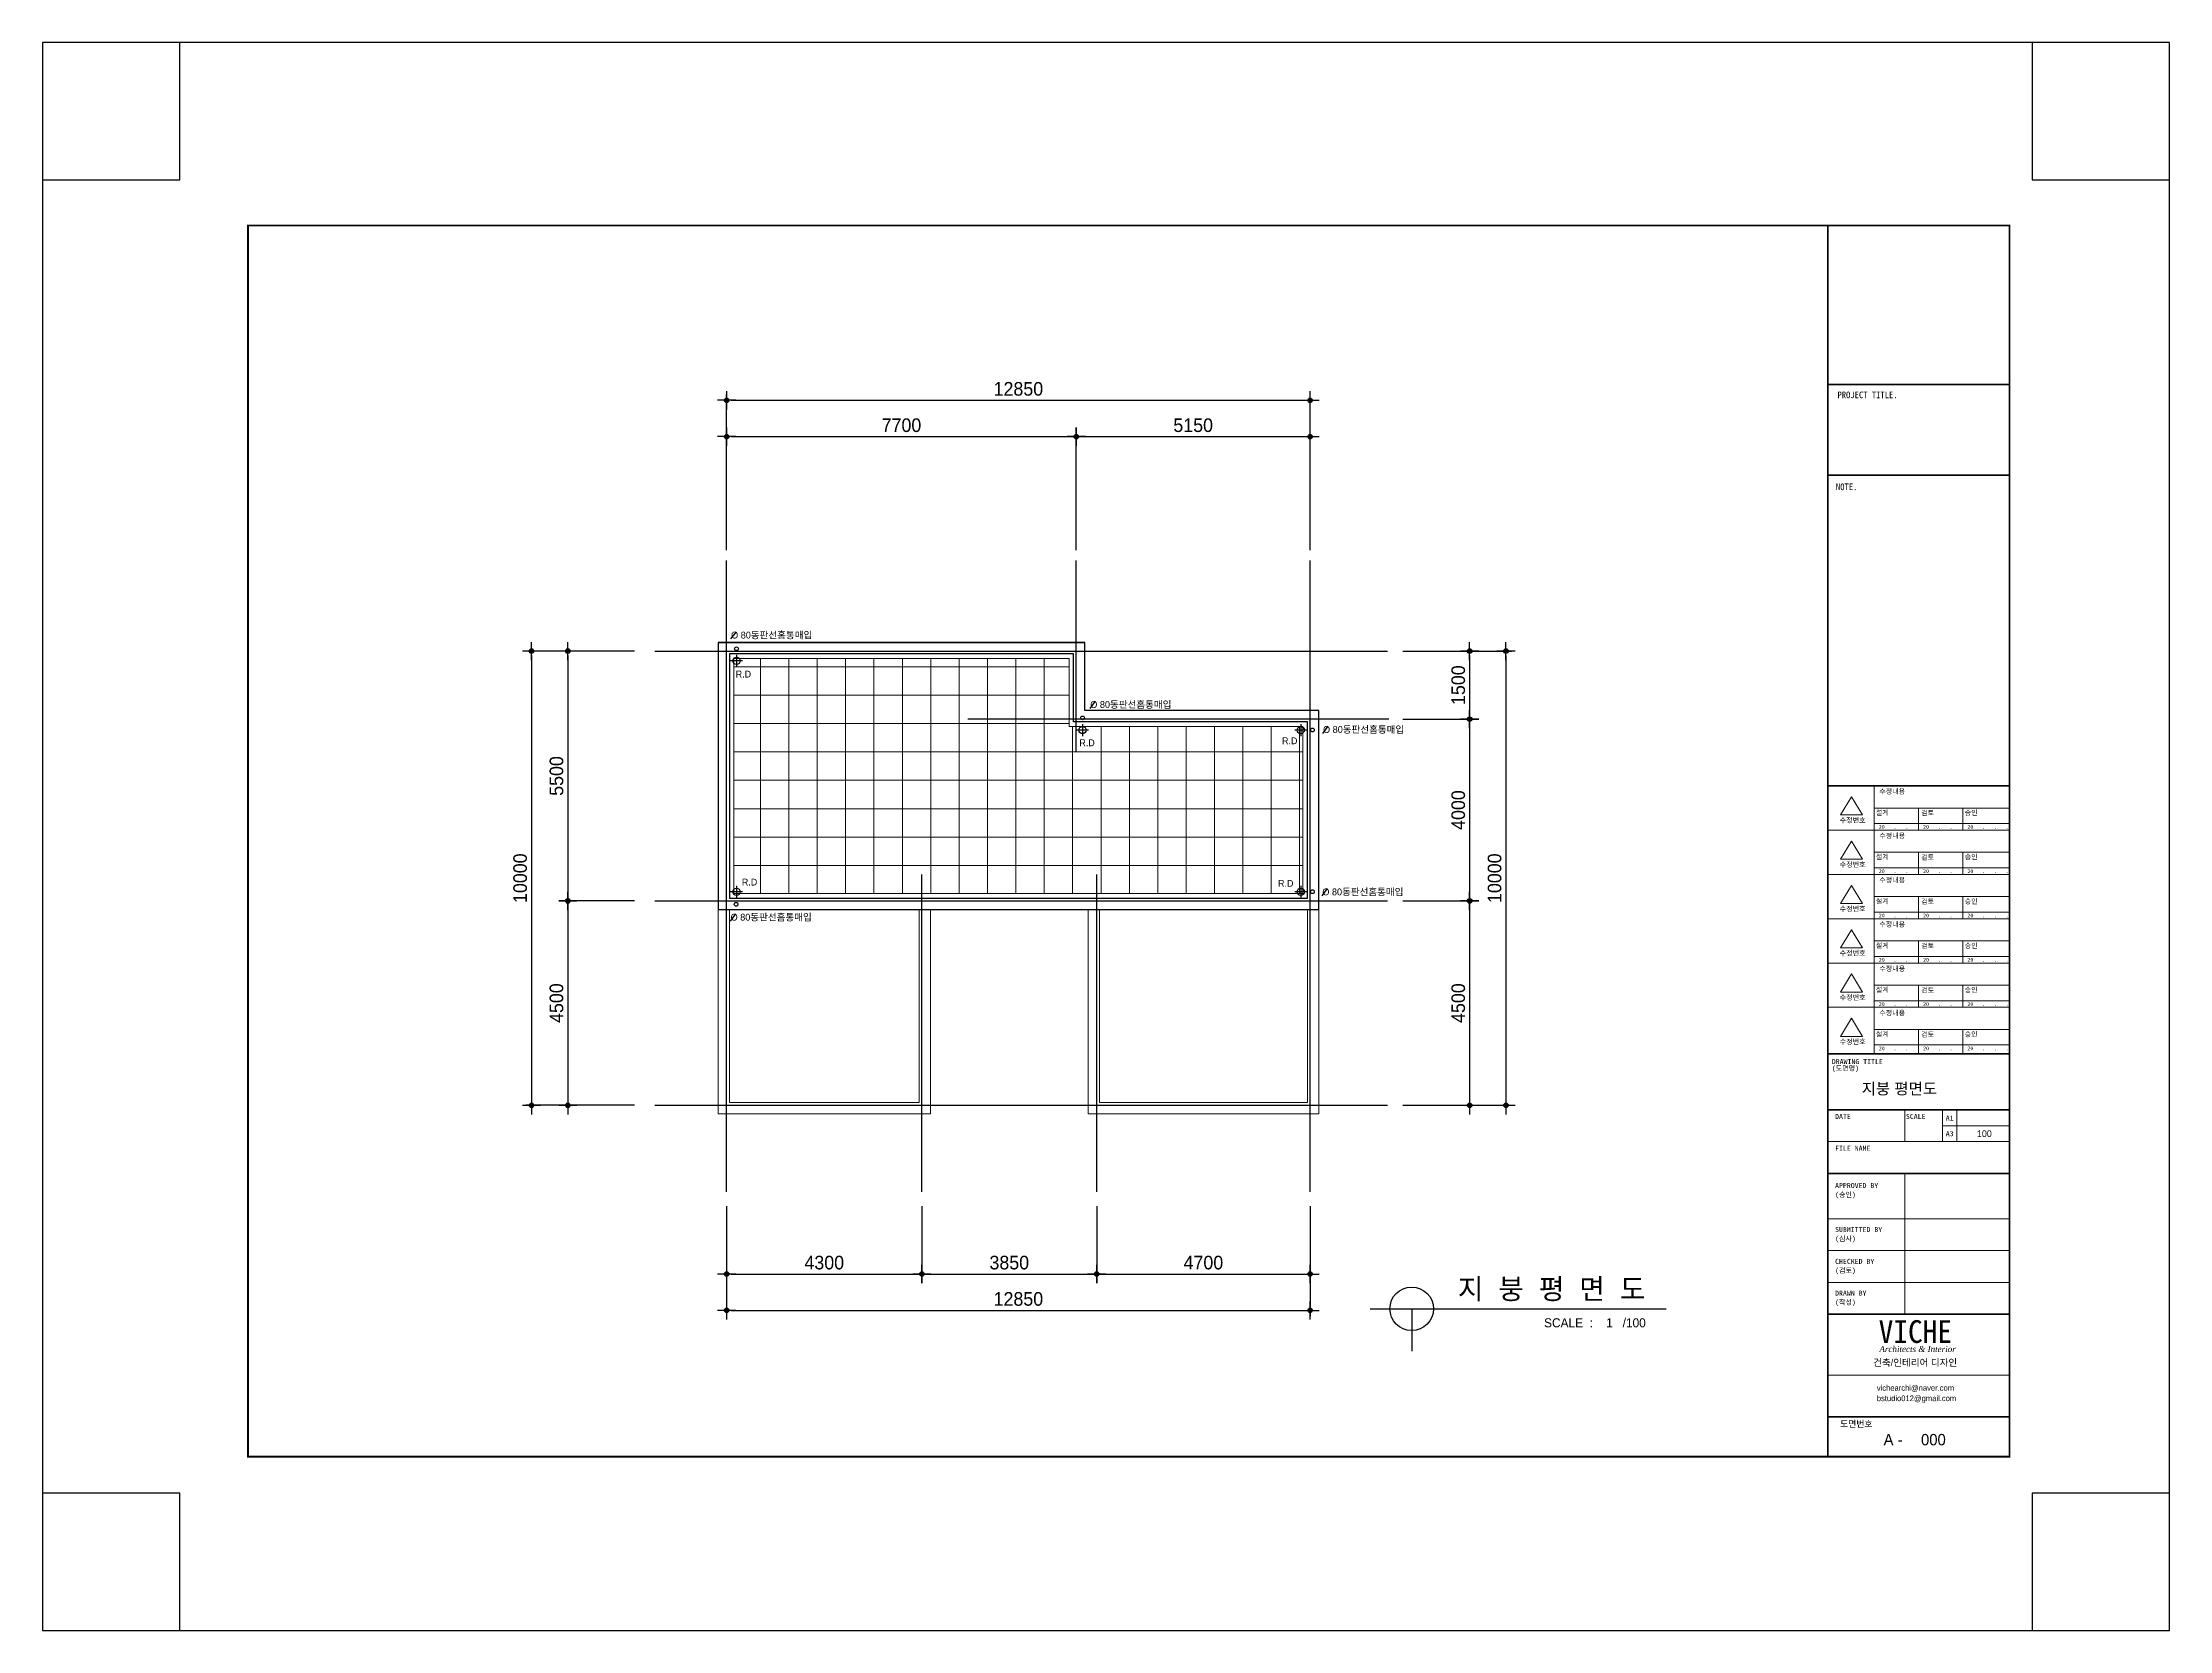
# Model space of a CAD drawing. Header units: millimetres. Extents: x 2237537 to 2823092, y 532110 to 734861.
# Drawn here: x 2448337 to 2495181, y 699904 to 734861 of the extents above; entities that cross this region are included whole.
import ezdxf
from ezdxf.enums import TextEntityAlignment as Align
from ezdxf.lldxf.tags import DXFTag

# ---------------------------------------------------------------- set-up
doc = ezdxf.new("R2010")
doc.units = ezdxf.units.MM
doc.header["$LTSCALE"] = 300
doc.header["$MEASUREMENT"] = 0
doc.layers.get('0').update_dxf_attribs({"lineweight": 0})
for name, color, linetype in [('2', 2, 'Continuous'), ('A-SHT', 9, 'Continuous'), ('BOX-T1', 3, 'Continuous'), ('BOX-T2', 4, 'Continuous'), ('CEN', 1, 'CEN'), ('COL', 2, 'Continuous'), ('DIM', 7, 'Continuous'), ('FORM', 4, 'Continuous'), ('TEX', 3, 'Continuous'), ('WID', 4, 'Continuous'), ('도면층4', 3, 'Continuous')]:
    doc.layers.add(name, color=color, linetype=linetype)
doc.layers.add('HH', color=8, linetype='Continuous', lineweight=9)
doc.layers.add('타이틀글자', color=7, linetype='Continuous', lineweight=13)
doc.styles.add('box3', font='Expo M.ttf')
doc.styles.add('box4', font='GulimChe.ttf')
doc.styles.add('doul2', font='TIMESI.TTF')
doc.styles.add('STYLE1', font='DotumChe.ttf')
doc.styles.add('울릉도', font='Expo M.ttf')
doc.styles.add('주열', font='Dotum.ttf')
doc.styles.add('타이틀', font='H2HDRM.TTF')
doc.styles.add('휴먼세엑스포', font='Dotum.ttf')
tags = doc.linetypes.add('CEN', pattern=[62, 60, -1, 0, -1]).pattern_tags.tags
tags[10:11] = [DXFTag(74, 4), DXFTag(75, 0), DXFTag(340, '0'), DXFTag(46, 1.0), DXFTag(50, 0.0), DXFTag(44, 0.0), DXFTag(45, 0.0)]
tags[8:9] = [DXFTag(74, 4), DXFTag(75, 0), DXFTag(340, '0'), DXFTag(46, 1.0), DXFTag(50, 0.0), DXFTag(44, 0.0), DXFTag(45, 0.0)]
tags[6:7] = [DXFTag(74, 4), DXFTag(75, 0), DXFTag(340, '0'), DXFTag(46, 1.0), DXFTag(50, 0.0), DXFTag(44, 0.0), DXFTag(45, 0.0)]
tags[4:5] = [DXFTag(74, 4), DXFTag(75, 0), DXFTag(340, '0'), DXFTag(46, 1.0), DXFTag(50, 0.0), DXFTag(44, 0.0), DXFTag(45, 0.0)]
doc.dimstyles.new('CPDIM1', dxfattribs={"dimtxt": 3, "dimasz": 1, "dimexe": 1.25, "dimexo": 1, "dimgap": 1, "dimtad": 1, "dimdec": 0, "dimzin": 1, "dimdsep": 46, "dimtxsty": '휴먼세엑스포', "dimblk1": 'Z_DOT', "dimblk2": 'Z_DOT', "dimsah": 1, "dimcen": 2.5, "dimadec": 0, "dimazin": 0, "dimtfac": 1, "dimtdec": 0, "dimtix": 1, "dimtmove": 2, "dimatfit": 3, "dimldrblk": 'Z_DOT', "dimfxl": 1, "dimtolj": 1, "dimtzin": 1, "dimarcsym": 0})

# ---------------------------------------------------------------- blocks, each defined once
blk = doc.blocks.new('Z_DOT')
at = {"layer": 'DIM', "color": 7}
for p, q in [((-2, 0), (2, 0)), ((0, -2), (0, 2))]:
    blk.add_line(p, q, dxfattribs=at)
for radius in [0.5, 0.25]:
    blk.add_circle((0, 0), radius, dxfattribs=at)
blk = doc.blocks.new('*D23')
at = {"layer": 'DEFPOINTS', "color": 0}
for p in [(2471104, 726185), (2463404, 723585), (2471104, 723585)]:
    blk.add_point(p, dxfattribs=at)
at = {"layer": 'DIM', "color": 0, "lineweight": -2}
for p, q in [((2463404, 723685), (2463404, 726310)), ((2463504, 726185), (2471004, 726185)), ((2471104, 723685), (2471104, 726310))]:
    blk.add_line(p, q, dxfattribs=at)
at = {"layer": 'DIM', "color": 0, "lineweight": -2, "xscale": 100, "yscale": 100, "zscale": 100, "rotation": 180}
blk.add_blockref('Z_DOT', (2463404, 726185), dxfattribs=at)
at = {"layer": 'DIM', "color": 0, "lineweight": -2, "xscale": 100, "yscale": 100, "zscale": 100}
blk.add_blockref('Z_DOT', (2471104, 726185), dxfattribs=at)
at = {"layer": 'DIM', "color": 0, "insert": (2467254, 726435), "char_height": 300, "attachment_point": 5, "style": '휴먼세엑스포'}
blk.add_mtext('\\A1;7700', dxfattribs=at)
blk = doc.blocks.new('*D24')
at = {"layer": 'DEFPOINTS', "color": 0}
for p in [(2476254, 726985), (2463404, 723585), (2476254, 723585)]:
    blk.add_point(p, dxfattribs=at)
at = {"layer": 'DIM', "color": 0, "lineweight": -2}
for p, q in [((2463404, 723685), (2463404, 727110)), ((2476254, 723685), (2476254, 727110)), ((2463504, 726985), (2476154, 726985))]:
    blk.add_line(p, q, dxfattribs=at)
at = {"layer": 'DIM', "color": 0, "lineweight": -2, "xscale": 100, "yscale": 100, "zscale": 100, "rotation": 180}
blk.add_blockref('Z_DOT', (2463404, 726985), dxfattribs=at)
at = {"layer": 'DIM', "color": 0, "lineweight": -2, "xscale": 100, "yscale": 100, "zscale": 100}
blk.add_blockref('Z_DOT', (2476254, 726985), dxfattribs=at)
at = {"layer": 'DIM', "color": 0, "insert": (2469829, 727235), "char_height": 300, "attachment_point": 5, "style": '휴먼세엑스포'}
blk.add_mtext('\\A1;12850', dxfattribs=at)
blk = doc.blocks.new('*D25')
at = {"layer": 'DEFPOINTS', "color": 0}
for p in [(2461478, 721464), (2459107, 711464), (2461478, 711464)]:
    blk.add_point(p, dxfattribs=at)
at = {"layer": 'DIM', "color": 0, "lineweight": -2}
for p, q in [((2461378, 721464), (2458982, 721464)), ((2459107, 721364), (2459107, 711564)), ((2461378, 711464), (2458982, 711464))]:
    blk.add_line(p, q, dxfattribs=at)
at = {"layer": 'DIM', "color": 0, "lineweight": -2, "xscale": 100, "yscale": 100, "zscale": 100}
for p, rotation in [((2459107, 721464), 90), ((2459107, 711464), 270)]:
    blk.add_blockref('Z_DOT', p, dxfattribs=dict(at, rotation=rotation))
at = {"layer": 'DIM', "color": 0, "insert": (2458857, 716464), "char_height": 300, "attachment_point": 5, "rotation": 90, "style": '휴먼세엑스포'}
blk.add_mtext('\\A1;10000', dxfattribs=at)
blk = doc.blocks.new('*D26')
at = {"layer": 'DEFPOINTS', "color": 0}
for p in [(2461478, 721464), (2459907, 715964), (2461478, 715964)]:
    blk.add_point(p, dxfattribs=at)
at = {"layer": 'DIM', "color": 0, "lineweight": -2}
for p, q in [((2461378, 721464), (2459782, 721464)), ((2459907, 721364), (2459907, 716064)), ((2461378, 715964), (2459782, 715964))]:
    blk.add_line(p, q, dxfattribs=at)
at = {"layer": 'DIM', "color": 0, "lineweight": -2, "xscale": 100, "yscale": 100, "zscale": 100}
for p, rotation in [((2459907, 721464), 90), ((2459907, 715964), 270)]:
    blk.add_blockref('Z_DOT', p, dxfattribs=dict(at, rotation=rotation))
at = {"layer": 'DIM', "color": 0, "insert": (2459657, 718714), "char_height": 300, "attachment_point": 5, "rotation": 90, "style": '휴먼세엑스포'}
blk.add_mtext('\\A1;5500', dxfattribs=at)
blk = doc.blocks.new('*D27')
at = {"layer": 'DEFPOINTS', "color": 0}
for p in [(2476254, 726185), (2471104, 723585), (2476254, 723585)]:
    blk.add_point(p, dxfattribs=at)
at = {"layer": 'DIM', "color": 0, "lineweight": -2}
for p, q in [((2471104, 723685), (2471104, 726310)), ((2471204, 726185), (2476154, 726185)), ((2476254, 723685), (2476254, 726310))]:
    blk.add_line(p, q, dxfattribs=at)
at = {"layer": 'DIM', "color": 0, "lineweight": -2, "xscale": 100, "yscale": 100, "zscale": 100, "rotation": 180}
blk.add_blockref('Z_DOT', (2471104, 726185), dxfattribs=at)
at = {"layer": 'DIM', "color": 0, "lineweight": -2, "xscale": 100, "yscale": 100, "zscale": 100}
blk.add_blockref('Z_DOT', (2476254, 726185), dxfattribs=at)
at = {"layer": 'DIM', "color": 0, "insert": (2473679, 726435), "char_height": 300, "attachment_point": 5, "style": '휴먼세엑스포'}
blk.add_mtext('\\A1;5150', dxfattribs=at)
blk = doc.blocks.new('*D28')
at = {"layer": 'DEFPOINTS', "color": 0}
for p in [(2461478, 715964), (2459907, 711464), (2461478, 711464)]:
    blk.add_point(p, dxfattribs=at)
at = {"layer": 'DIM', "color": 0, "lineweight": -2}
for p, q in [((2461378, 715964), (2459782, 715964)), ((2459907, 715864), (2459907, 711564)), ((2461378, 711464), (2459782, 711464))]:
    blk.add_line(p, q, dxfattribs=at)
at = {"layer": 'DIM', "color": 0, "lineweight": -2, "xscale": 100, "yscale": 100, "zscale": 100}
for p, rotation in [((2459907, 715964), 90), ((2459907, 711464), 270)]:
    blk.add_blockref('Z_DOT', p, dxfattribs=dict(at, rotation=rotation))
at = {"layer": 'DIM', "color": 0, "insert": (2459657, 713714), "char_height": 300, "attachment_point": 5, "rotation": 90, "style": '휴먼세엑스포'}
blk.add_mtext('\\A1;4500', dxfattribs=at)
blk = doc.blocks.new('*D29')
at = {"layer": 'DEFPOINTS', "color": 0}
for p in [(2478197, 721464), (2478197, 711464), (2480568, 711464)]:
    blk.add_point(p, dxfattribs=at)
at = {"layer": 'DIM', "color": 0, "lineweight": -2}
for p, q in [((2478297, 721464), (2480693, 721464)), ((2480568, 721364), (2480568, 711564)), ((2478297, 711464), (2480693, 711464))]:
    blk.add_line(p, q, dxfattribs=at)
at = {"layer": 'DIM', "color": 0, "lineweight": -2, "xscale": 100, "yscale": 100, "zscale": 100}
for p, rotation in [((2480568, 721464), 90), ((2480568, 711464), 270)]:
    blk.add_blockref('Z_DOT', p, dxfattribs=dict(at, rotation=rotation))
at = {"layer": 'DIM', "color": 0, "insert": (2480318, 716464), "char_height": 300, "attachment_point": 5, "rotation": 90, "style": '휴먼세엑스포'}
blk.add_mtext('\\A1;10000', dxfattribs=at)
blk = doc.blocks.new('*D30')
at = {"layer": 'DEFPOINTS', "color": 0}
for p in [(2478197, 719964), (2478197, 715964), (2479768, 715964)]:
    blk.add_point(p, dxfattribs=at)
at = {"layer": 'DIM', "color": 0, "lineweight": -2}
for p, q in [((2478297, 719964), (2479893, 719964)), ((2479768, 719864), (2479768, 716064)), ((2478297, 715964), (2479893, 715964))]:
    blk.add_line(p, q, dxfattribs=at)
at = {"layer": 'DIM', "color": 0, "lineweight": -2, "xscale": 100, "yscale": 100, "zscale": 100}
for p, rotation in [((2479768, 719964), 90), ((2479768, 715964), 270)]:
    blk.add_blockref('Z_DOT', p, dxfattribs=dict(at, rotation=rotation))
at = {"layer": 'DIM', "color": 0, "insert": (2479518, 717964), "char_height": 300, "attachment_point": 5, "rotation": 90, "style": '휴먼세엑스포'}
blk.add_mtext('\\A1;4000', dxfattribs=at)
blk = doc.blocks.new('*D31')
at = {"layer": 'DEFPOINTS', "color": 0}
for p in [(2478197, 715964), (2478197, 711464), (2479768, 711464)]:
    blk.add_point(p, dxfattribs=at)
at = {"layer": 'DIM', "color": 0, "lineweight": -2}
for p, q in [((2478297, 715964), (2479893, 715964)), ((2479768, 715864), (2479768, 711564)), ((2478297, 711464), (2479893, 711464))]:
    blk.add_line(p, q, dxfattribs=at)
at = {"layer": 'DIM', "color": 0, "lineweight": -2, "xscale": 100, "yscale": 100, "zscale": 100}
for p, rotation in [((2479768, 715964), 90), ((2479768, 711464), 270)]:
    blk.add_blockref('Z_DOT', p, dxfattribs=dict(at, rotation=rotation))
at = {"layer": 'DIM', "color": 0, "insert": (2479518, 713714), "char_height": 300, "attachment_point": 5, "rotation": 90, "style": '휴먼세엑스포'}
blk.add_mtext('\\A1;4500', dxfattribs=at)
blk = doc.blocks.new('*D32')
at = {"layer": 'DEFPOINTS', "color": 0}
for p in [(2463404, 709344), (2467704, 709344), (2467704, 707750)]:
    blk.add_point(p, dxfattribs=at)
at = {"layer": 'DIM', "color": 0, "lineweight": -2}
for p, q in [((2463404, 709244), (2463404, 707625)), ((2467704, 709244), (2467704, 707625)), ((2463504, 707750), (2467604, 707750))]:
    blk.add_line(p, q, dxfattribs=at)
at = {"layer": 'DIM', "color": 0, "lineweight": -2, "xscale": 100, "yscale": 100, "zscale": 100, "rotation": 180}
blk.add_blockref('Z_DOT', (2463404, 707750), dxfattribs=at)
at = {"layer": 'DIM', "color": 0, "lineweight": -2, "xscale": 100, "yscale": 100, "zscale": 100}
blk.add_blockref('Z_DOT', (2467704, 707750), dxfattribs=at)
at = {"layer": 'DIM', "color": 0, "insert": (2465554, 708000), "char_height": 300, "attachment_point": 5, "style": '휴먼세엑스포'}
blk.add_mtext('\\A1;4300', dxfattribs=at)
blk = doc.blocks.new('*D33')
at = {"layer": 'DEFPOINTS', "color": 0}
for p in [(2467704, 709344), (2471554, 709344), (2471554, 707750)]:
    blk.add_point(p, dxfattribs=at)
at = {"layer": 'DIM', "color": 0, "lineweight": -2}
for p, q in [((2467704, 709244), (2467704, 707625)), ((2471554, 709244), (2471554, 707625)), ((2467804, 707750), (2471454, 707750))]:
    blk.add_line(p, q, dxfattribs=at)
at = {"layer": 'DIM', "color": 0, "lineweight": -2, "xscale": 100, "yscale": 100, "zscale": 100, "rotation": 180}
blk.add_blockref('Z_DOT', (2467704, 707750), dxfattribs=at)
at = {"layer": 'DIM', "color": 0, "lineweight": -2, "xscale": 100, "yscale": 100, "zscale": 100}
blk.add_blockref('Z_DOT', (2471554, 707750), dxfattribs=at)
at = {"layer": 'DIM', "color": 0, "insert": (2469629, 708000), "char_height": 300, "attachment_point": 5, "style": '휴먼세엑스포'}
blk.add_mtext('\\A1;3850', dxfattribs=at)
blk = doc.blocks.new('*D34')
at = {"layer": 'DEFPOINTS', "color": 0}
for p in [(2463404, 709344), (2476254, 709344), (2476254, 706950)]:
    blk.add_point(p, dxfattribs=at)
at = {"layer": 'DIM', "color": 0, "lineweight": -2}
for p, q in [((2463404, 709244), (2463404, 706825)), ((2476254, 709244), (2476254, 706825)), ((2463504, 706950), (2476154, 706950))]:
    blk.add_line(p, q, dxfattribs=at)
at = {"layer": 'DIM', "color": 0, "lineweight": -2, "xscale": 100, "yscale": 100, "zscale": 100, "rotation": 180}
blk.add_blockref('Z_DOT', (2463404, 706950), dxfattribs=at)
at = {"layer": 'DIM', "color": 0, "lineweight": -2, "xscale": 100, "yscale": 100, "zscale": 100}
blk.add_blockref('Z_DOT', (2476254, 706950), dxfattribs=at)
at = {"layer": 'DIM', "color": 0, "insert": (2469829, 707200), "char_height": 300, "attachment_point": 5, "style": '휴먼세엑스포'}
blk.add_mtext('\\A1;12850', dxfattribs=at)
blk = doc.blocks.new('*D35')
at = {"layer": 'DEFPOINTS', "color": 0}
for p in [(2471554, 709344), (2476254, 709344), (2476254, 707750)]:
    blk.add_point(p, dxfattribs=at)
at = {"layer": 'DIM', "color": 0, "lineweight": -2}
for p, q in [((2471554, 709244), (2471554, 707625)), ((2476254, 709244), (2476254, 707625)), ((2471654, 707750), (2476154, 707750))]:
    blk.add_line(p, q, dxfattribs=at)
at = {"layer": 'DIM', "color": 0, "lineweight": -2, "xscale": 100, "yscale": 100, "zscale": 100, "rotation": 180}
blk.add_blockref('Z_DOT', (2471554, 707750), dxfattribs=at)
at = {"layer": 'DIM', "color": 0, "lineweight": -2, "xscale": 100, "yscale": 100, "zscale": 100}
blk.add_blockref('Z_DOT', (2476254, 707750), dxfattribs=at)
at = {"layer": 'DIM', "color": 0, "insert": (2473904, 708000), "char_height": 300, "attachment_point": 5, "style": '휴먼세엑스포'}
blk.add_mtext('\\A1;4700', dxfattribs=at)
blk = doc.blocks.new('*D15')
at = {"layer": 'DEFPOINTS', "color": 0}
for p in [(2478197, 721464), (2478197, 719964), (2479768, 719964)]:
    blk.add_point(p, dxfattribs=at)
at = {"layer": 'DIM', "color": 0, "lineweight": -2}
for p, q in [((2478297, 721464), (2479893, 721464)), ((2479768, 721364), (2479768, 720064)), ((2478297, 719964), (2479893, 719964))]:
    blk.add_line(p, q, dxfattribs=at)
at = {"layer": 'DIM', "color": 0, "lineweight": -2, "xscale": 100, "yscale": 100, "zscale": 100}
for p, rotation in [((2479768, 721464), 90), ((2479768, 719964), 270)]:
    blk.add_blockref('Z_DOT', p, dxfattribs=dict(at, rotation=rotation))
at = {"layer": 'DIM', "color": 0, "insert": (2479518, 720714), "char_height": 300, "attachment_point": 5, "rotation": 90, "style": '휴먼세엑스포'}
blk.add_mtext('\\A1;1500', dxfattribs=at)
blk = doc.blocks.new('FORM')
for p, q in [((156736, 34982), (156736, 34282)), ((157563, 34982), (157563, 34282)), ((157883, 34982), (157883, 34282)), ((155038, 34282), (159038, 34282)), ((157563, 34632), (159038, 34632)), ((156736, 33582), (156736, 30482)), ((155038, 32582), (159038, 32582)), ((155038, 31882), (159038, 31882)), ((155038, 31182), (159038, 31182))]:
    blk.add_line(p, q)
for points in [[(155561, 41874), (155320, 41473), (155801, 41473), (155561, 41874)], [(156063, 42115), (156063, 41140)], [(156063, 41627), (159038, 41627)], [(156063, 41286), (159038, 41286)], [(157039, 41627), (157039, 41140)], [(158014, 41627), (158014, 41140)], [(155038, 41140), (159038, 41140)], [(155038, 41140), (159038, 41140)], [(155561, 40899), (155320, 40497), (155801, 40497), (155561, 40899)], [(156063, 41140), (156063, 40164)], [(156063, 40652), (159038, 40652)], [(156063, 40311), (159038, 40311)], [(157039, 40652), (157039, 40164)], [(158014, 40652), (158014, 40164)], [(155038, 40164), (159038, 40164)], [(155038, 40164), (159038, 40164)], [(155561, 39924), (155320, 39522), (155801, 39522), (155561, 39924)], [(156063, 40164), (156063, 39189)], [(156063, 39677), (159038, 39677)], [(157039, 39677), (157039, 39189)], [(158014, 39677), (158014, 39189)], [(155038, 39189), (159038, 39189)], [(155038, 39189), (159038, 39189)], [(155561, 38948), (155320, 38547), (155801, 38547), (155561, 38948)], [(156063, 39335), (159038, 39335)], [(156063, 39189), (156063, 38214)], [(156063, 38702), (159038, 38702)], [(157039, 38702), (157039, 38214)], [(158014, 38702), (158014, 38214)], [(155038, 38214), (159038, 38214)], [(155038, 38214), (159038, 38214)], [(155561, 37973), (155320, 37571), (155801, 37571), (155561, 37973)], [(156063, 38360), (159038, 38360)], [(156063, 38214), (156063, 37239)], [(156063, 37726), (159038, 37726)], [(157039, 37726), (157039, 37239)], [(158014, 37726), (158014, 37239)], [(155038, 37239), (159038, 37239)], [(155038, 37239), (159038, 37239)], [(156063, 37385), (159038, 37385)], [(156063, 37239), (156063, 36213)], [(155561, 36998), (155320, 36596), (155801, 36596), (155561, 36998)], [(156063, 36751), (159038, 36751)], [(157039, 36751), (157039, 36213)], [(158014, 36751), (158014, 36213)], [(156063, 36410), (159038, 36410)], [(155038, 29140), (159038, 29140)]]:
    blk.add_lwpolyline(points)
at = {"layer": 'A-SHT'}
blk.add_lwpolyline([(157038, 42115), (159038, 42115)], dxfattribs=at)
at = {"layer": 'FORM', "flags": 128}
blk.add_lwpolyline([(162564, 26543), (159542, 26543), (159542, 23521), (162564, 23521), (162564, 58478), (159542, 58478), (159542, 55456), (162564, 55456), (162564, 58478), (115719, 58478), (115719, 55456), (118742, 55456), (118742, 58478), (115719, 58478), (115719, 23521), (118742, 23521), (118742, 26543), (115719, 26543), (115719, 23521), (162564, 23521)], dxfattribs=at)
at = {"layer": 'FORM', "const_width": 37.8}
blk.add_lwpolyline([(120245, 27347), (120245, 54452), (159038, 54452), (159038, 27347)], close=True, dxfattribs=at)
at = {"layer": 'FORM'}
for points, const_width in [([(159038, 50952), (155038, 50952)], 37.5), ([(159038, 48952), (155038, 48952)], 37.5), ([(155038, 42115), (159038, 42115)], 37.5), ([(155038, 36213), (159038, 36213)], 37.5), ([(155038, 34982), (159038, 34982)], 37.5), ([(155038, 33582), (159038, 33582)], 37.1), ([(155038, 30482), (159038, 30482)], 37.1), ([(155038, 28225), (159038, 28225)], 37.5)]:
    blk.add_lwpolyline(points, dxfattribs=dict(at, const_width=const_width))
at = {"layer": 'BOX-T2', "style": 'box4'}
for s, height, p in [('PROJECT TITLE.', 146.29, (155914, 50649)), ('NOTE.', 146.3, (155454, 48625))]:
    blk.add_text(s, height=height, dxfattribs=at).set_placement(p, align=Align.CENTER)
for s, height, p in [('수정내용', 110.6, (156172, 41937)), ('수정번호', 110.6, (155301, 41303)), ('설계', 110.6, (156098, 41472)), ('20   .   .   .', 82.9, (156163, 41171)), ('검토', 110.6, (157097, 41464)), ('20   .   .   .', 82.9, (157138, 41171)), ('승인', 110.6, (158054, 41468)), ('20   .   .   .', 82.9, (158114, 41171)), ('수정내용', 110.6, (156172, 40962)), ('수정번호', 110.6, (155301, 40328)), ('설계', 110.6, (156098, 40496)), ('검토', 110.6, (157097, 40488)), ('승인', 110.6, (158054, 40493)), ('20   .   .   .', 82.9, (156163, 40195)), ('수정내용', 110.6, (156172, 39986)), ('20   .   .   .', 82.9, (157138, 40195)), ('20   .   .   .', 82.9, (158114, 40195)), ('수정번호', 110.6, (155301, 39353)), ('설계', 110.6, (156098, 39521)), ('검토', 110.6, (157097, 39513)), ('승인', 110.6, (158054, 39518)), ('20   .   .   .', 82.9, (156163, 39220)), ('수정내용', 110.6, (156172, 39011)), ('20   .   .   .', 82.9, (157138, 39220)), ('20   .   .   .', 82.9, (158114, 39220)), ('수정번호', 110.6, (155301, 38377)), ('설계', 110.6, (156098, 38546)), ('검토', 110.6, (157097, 38538)), ('승인', 110.6, (158054, 38542)), ('20   .   .   .', 82.9, (156163, 38245)), ('수정내용', 110.6, (156172, 38036)), ('20   .   .   .', 82.9, (157138, 38245)), ('20   .   .   .', 82.9, (158114, 38245)), ('수정번호', 110.6, (155301, 37402)), ('설계', 110.6, (156098, 37571)), ('검토', 110.6, (157097, 37563)), ('승인', 110.6, (158054, 37567)), ('20   .   .   .', 82.9, (156163, 37270)), ('수정내용', 110.6, (156172, 37061)), ('20   .   .   .', 82.9, (157138, 37270)), ('20   .   .   .', 82.9, (158114, 37270)), ('수정번호', 110.6, (155301, 36427)), ('설계', 110.6, (156098, 36595)), ('검토', 110.6, (157097, 36587)), ('승인', 110.6, (158054, 36592)), ('DRAWING TITLE', 110.59, (155127, 35989)), ('20   .   .   .', 82.9, (156163, 36294)), ('20   .   .   .', 82.9, (157138, 36294)), ('20   .   .   .', 82.9, (158114, 36294)), ('(도면명)', 110.6, (155127, 35843)), ('DATE', 110.6, (155199, 34781)), ('SCALE', 110.6, (156759, 34781)), ('A1', 110.6, (157637, 34746)), ('A3', 110.6, (157637, 34402)), ('FILE NAME', 110.6, (155199, 34081)), ('APPROVED BY', 110.59, (155199, 33260)), ('(승인)', 110.6, (155199, 33060)), ('SUBMITTED BY', 110.59, (155199, 32291)), ('(심사)', 110.6, (155199, 32091)), ('CHECKED BY', 110.6, (155199, 31591)), ('(검토)', 110.6, (155199, 31391)), ('DRAWN BY', 110.6, (155199, 30891)), ('(작성)', 110.6, (155199, 30691)), ('도면번호', 138.3, (155310, 28000))]:
    blk.add_text(s, height=height, dxfattribs=at).set_placement(p)

msp = doc.modelspace()

# ---------------------------------------------------------------- hatches: boundary and pattern name
at = {"layer": 'HH'}
h = msp.add_hatch(dxfattribs=at)
h.set_pattern_fill('NET', color=5, scale=5000, style=0)
h.set_pattern_definition([(0, (-82101.24, -425756.6), (0, 625), []), (90, (-82101.24, -425756.6), (-625, 4e-14), [])])
h.paths.add_polyline_path([(2476094.1, 716124.4), (2476094.1, 719804.4), (2470944.1, 719804.4), (2470944.1, 721304.4), (2463564.1, 721304.4), (2463564.1, 716124.4)])

# ---------------------------------------------------------------- linework, layer by layer
at = {"layer": '2'}
for p, q in [((2463498.8, 721730.9), (2463618.5, 721890.5)), ((2471409.1, 720202.8), (2471528.8, 720362.4)), ((2476535.8, 719653.2), (2476655.5, 719812.9)), ((2476519.5, 716077.3), (2476639.3, 716237)), ((2463487.2, 715520.8), (2463607, 715680.5)), ((2477580, 706985), (2484095.8, 706985)), ((2478491.6, 706985), (2478491.6, 706053.5))]:
    msp.add_line(p, q, dxfattribs=at)
msp.add_circle((2478491.6, 706985), 479.1, dxfattribs=at)
at = {"layer": 'CEN'}
for p, q in [((2463404.1, 709563.1), (2463404.1, 723456.6)), ((2471104.1, 719250.7), (2471104.1, 723456.6)), ((2476254.1, 709563.1), (2476254.1, 723456.6)), ((2461821.5, 721464.4), (2477956.1, 721464.4)), ((2463750.2, 721248.5), (2463489, 721248.5)), ((2463619.6, 721379.1), (2463619.6, 721117.9)), ((2477986.8, 719964.4), (2468713.8, 719964.4)), ((2471371.5, 719724.8), (2471110.3, 719724.8)), ((2471240.9, 719855.4), (2471240.9, 719594.2)), ((2476178.1, 719724.8), (2475916.8, 719724.8)), ((2476047.5, 719855.4), (2476047.5, 719594.2)), ((2463619.6, 716295.6), (2463619.6, 716034.3)), ((2467704.1, 709563.1), (2467704.1, 716547.1)), ((2471554.1, 709563.1), (2471554.1, 716547.1)), ((2476047.5, 716295.6), (2476047.5, 716034.3)), ((2461821.5, 715964.4), (2477956.1, 715964.4)), ((2463750.2, 716164.9), (2463489, 716164.9)), ((2476178.1, 716164.9), (2475916.8, 716164.9)), ((2461821.5, 711464.4), (2477956.1, 711464.4))]:
    msp.add_line(p, q, dxfattribs=at)
at = {"layer": 'FORM', "const_width": 37.5}
msp.add_lwpolyline([(2487655.2, 703729.6), (2487655.2, 730834.7)], dxfattribs=at)
at = {"layer": 'HH', "color": 5}
for p, q in [((2463214.1, 711274.4), (2463214.1, 715774.4)), ((2463464.1, 711524.4), (2463464.1, 715774.4)), ((2467644.1, 711524.4), (2467644.1, 715774.4)), ((2467894.1, 711274.4), (2467894.1, 715774.4)), ((2471364.1, 711274.4), (2471364.1, 715774.4)), ((2471614.1, 711524.4), (2471614.1, 715774.4)), ((2476194.1, 715774.4), (2476194.1, 711524.4)), ((2476444.1, 715774.4), (2476444.1, 711274.4)), ((2463214.1, 711274.4), (2467894.1, 711274.4)), ((2463464.1, 711524.4), (2467644.1, 711524.4)), ((2471364.1, 711274.4), (2476444.1, 711274.4)), ((2471614.1, 711524.4), (2476194.1, 711524.4))]:
    msp.add_line(p, q, dxfattribs=at)
msp.add_lwpolyline([(2470944.1, 721304.4), (2463564.1, 721304.4), (2463564.1, 716124.4), (2476094.1, 716124.4), (2476094.1, 719804.4), (2470944.1, 719804.4), (2470944.1, 721304.4)], close=True, dxfattribs=at)
at = {"layer": 'WID'}
msp.add_line((2471044.1, 721404.4), (2463464.1, 721404.4), dxfattribs=at)
for points in [[(2463214.1, 721654.4), (2463214.1, 715774.4), (2476444.1, 715774.4), (2476444.1, 720154.4), (2471294.1, 720154.4), (2471294.1, 721654.4), (2463214.1, 721654.4), (2471294.1, 721654.4)], [(2463464.1, 721404.4), (2463464.1, 716024.4), (2476194.1, 716024.4), (2476194.1, 719904.4), (2471044.1, 719904.4), (2471044.1, 721404.4)]]:
    msp.add_lwpolyline(points, dxfattribs=at)
for centre, radius in [((2463621.2, 721515.6), 41), ((2463619.6, 721248.5), 80), ((2471242.6, 719992), 41), ((2471240.9, 719724.8), 80), ((2476047.5, 719724.8), 80), ((2476305.4, 719726.9), 41), ((2463619.6, 716164.9), 80), ((2463612.7, 715889.7), 41), ((2476047.5, 716164.9), 80), ((2476305.4, 716167.1), 41)]:
    msp.add_circle(centre, radius, dxfattribs=at)

# ---------------------------------------------------------------- block references
msp.add_blockref('FORM', (2332617.3, 676382.5))

# ---------------------------------------------------------------- texts
at = {"color": 6, "style": 'STYLE1'}
msp.add_text('VICHE', height=500, dxfattribs=at).set_placement((2488775.9, 706233.6))
at = {"layer": '2', "style": '휴먼세엑스포'}
for s, height, p in [('지  붕  평  면  도', 450, (2479507.4, 707421.2)), ('SCALE  :    1   /100', 200, (2481407.7, 706676.1))]:
    msp.add_text(s, height=height, dxfattribs=at).set_placement(p, align=Align.MIDDLE_LEFT)
at = {"layer": 'BOX-T1', "style": 'box3'}
msp.add_text('건축/인테리어 디자인', height=150, dxfattribs=at).set_placement((2488655.4, 705725.7))
for s, p in [('vichearchi@naver.com', (2488735.6, 705141.9)), ('bstudio012@gmail.com', (2488735.6, 704913.9))]:
    msp.add_text(s, height=125, dxfattribs=at).set_placement(p, align=Align.BOTTOM_LEFT)
at = {"layer": 'COL', "style": '타이틀'}
msp.add_text('지붕 평면도', height=250, dxfattribs=at).set_placement((2488402.5, 711706.1))
at = {"layer": 'TEX', "style": '주열'}
for s, height, p in [('R.D', 150.11, (2463604, 720882.3)), ('R.D', 150.11, (2475636.1, 719414.1)), ('R.D', 150.11, (2471173.2, 719370.3)), ('R.D', 150.11, (2463739.3, 716302.8)), ('R.D', 150.11, (2475548.3, 716275.1)), ('100', 150, (2490941.7, 710764.8)), ('A - ', 250, (2488885.5, 703978.7)), ('000', 250, (2489709, 703978.7))]:
    msp.add_text(s, height=height, dxfattribs=at).set_placement(p)
at = {"layer": '도면층4', "color": 3, "style": 'doul2'}
msp.add_text('Architects & Interior', height=131.868, dxfattribs=at).set_placement((2488792.4, 706098.7), align=Align.MIDDLE_LEFT)
at = {"layer": '타이틀글자', "style": '울릉도'}
for p in [(2463502.4, 721741.1), (2471412.6, 720213), (2476539.4, 719663.4), (2476523.1, 716087.5), (2463490.8, 715531)]:
    msp.add_text('O 80동판선홈통매입', height=150, dxfattribs=at).set_placement(p)

# ---------------------------------------------------------------- dimensions: what is measured, and where the dimension line sits
at = {"layer": 'DIM'}
for base, p1, p2, picture, middle in [((2476254.1, 726985), (2463404.1, 723585), (2476254.1, 723585), '*D24', (2469829.1, 727235.2)), ((2471104.1, 726185), (2463404.1, 723585), (2471104.1, 723585), '*D23', (2467254.1, 726435.2)), ((2476254.1, 726185), (2471104.1, 723585), (2476254.1, 723585), '*D27', (2473679.1, 726435.2)), ((2467704.1, 707750.1), (2463404.1, 709343.9), (2467704.1, 709343.9), '*D32', (2465554.1, 708000.3)), ((2476254.1, 706950.1), (2463404.1, 709343.9), (2476254.1, 709343.9), '*D34', (2469829.1, 707200.3)), ((2471554.1, 707750.1), (2467704.1, 709343.9), (2471554.1, 709343.9), '*D33', (2469629.1, 708000.3)), ((2476254.1, 707750.1), (2471554.1, 709343.9), (2476254.1, 709343.9), '*D35', (2473904.1, 708000.3))]:
    dim = msp.add_linear_dim(base=base, p1=p1, p2=p2, dimstyle='CPDIM1', override={"dimscale": 100}, dxfattribs=at)
    dim.commit()
    dim.dimension.update_dxf_attribs({"geometry": picture, "text_midpoint": middle})
for base, p1, p2, picture, middle in [((2459107.2, 711464.4), (2461478.1, 721464.4), (2461478.1, 711464.4), '*D25', (2458857, 716464.4)), ((2459907.2, 715964.4), (2461478.1, 721464.4), (2461478.1, 715964.4), '*D26', (2459657, 718714.4)), ((2480568.3, 711464.4), (2478197.4, 721464.4), (2478197.4, 711464.4), '*D29', (2480318.1, 716464.4)), ((2479768.3, 719964.4), (2478197.4, 721464.4), (2478197.4, 719964.4), '*D15', (2479518.1, 720714.4)), ((2479768.3, 715964.4), (2478197.4, 719964.4), (2478197.4, 715964.4), '*D30', (2479518.1, 717964.4)), ((2459907.2, 711464.4), (2461478.1, 715964.4), (2461478.1, 711464.4), '*D28', (2459657, 713714.4)), ((2479768.3, 711464.4), (2478197.4, 715964.4), (2478197.4, 711464.4), '*D31', (2479518.1, 713714.4))]:
    dim = msp.add_linear_dim(base=base, p1=p1, p2=p2, angle=90, dimstyle='CPDIM1', override={"dimscale": 100}, dxfattribs=at)
    dim.commit()
    dim.dimension.update_dxf_attribs({"geometry": picture, "text_midpoint": middle})

doc.saveas('drawing.dxf')
